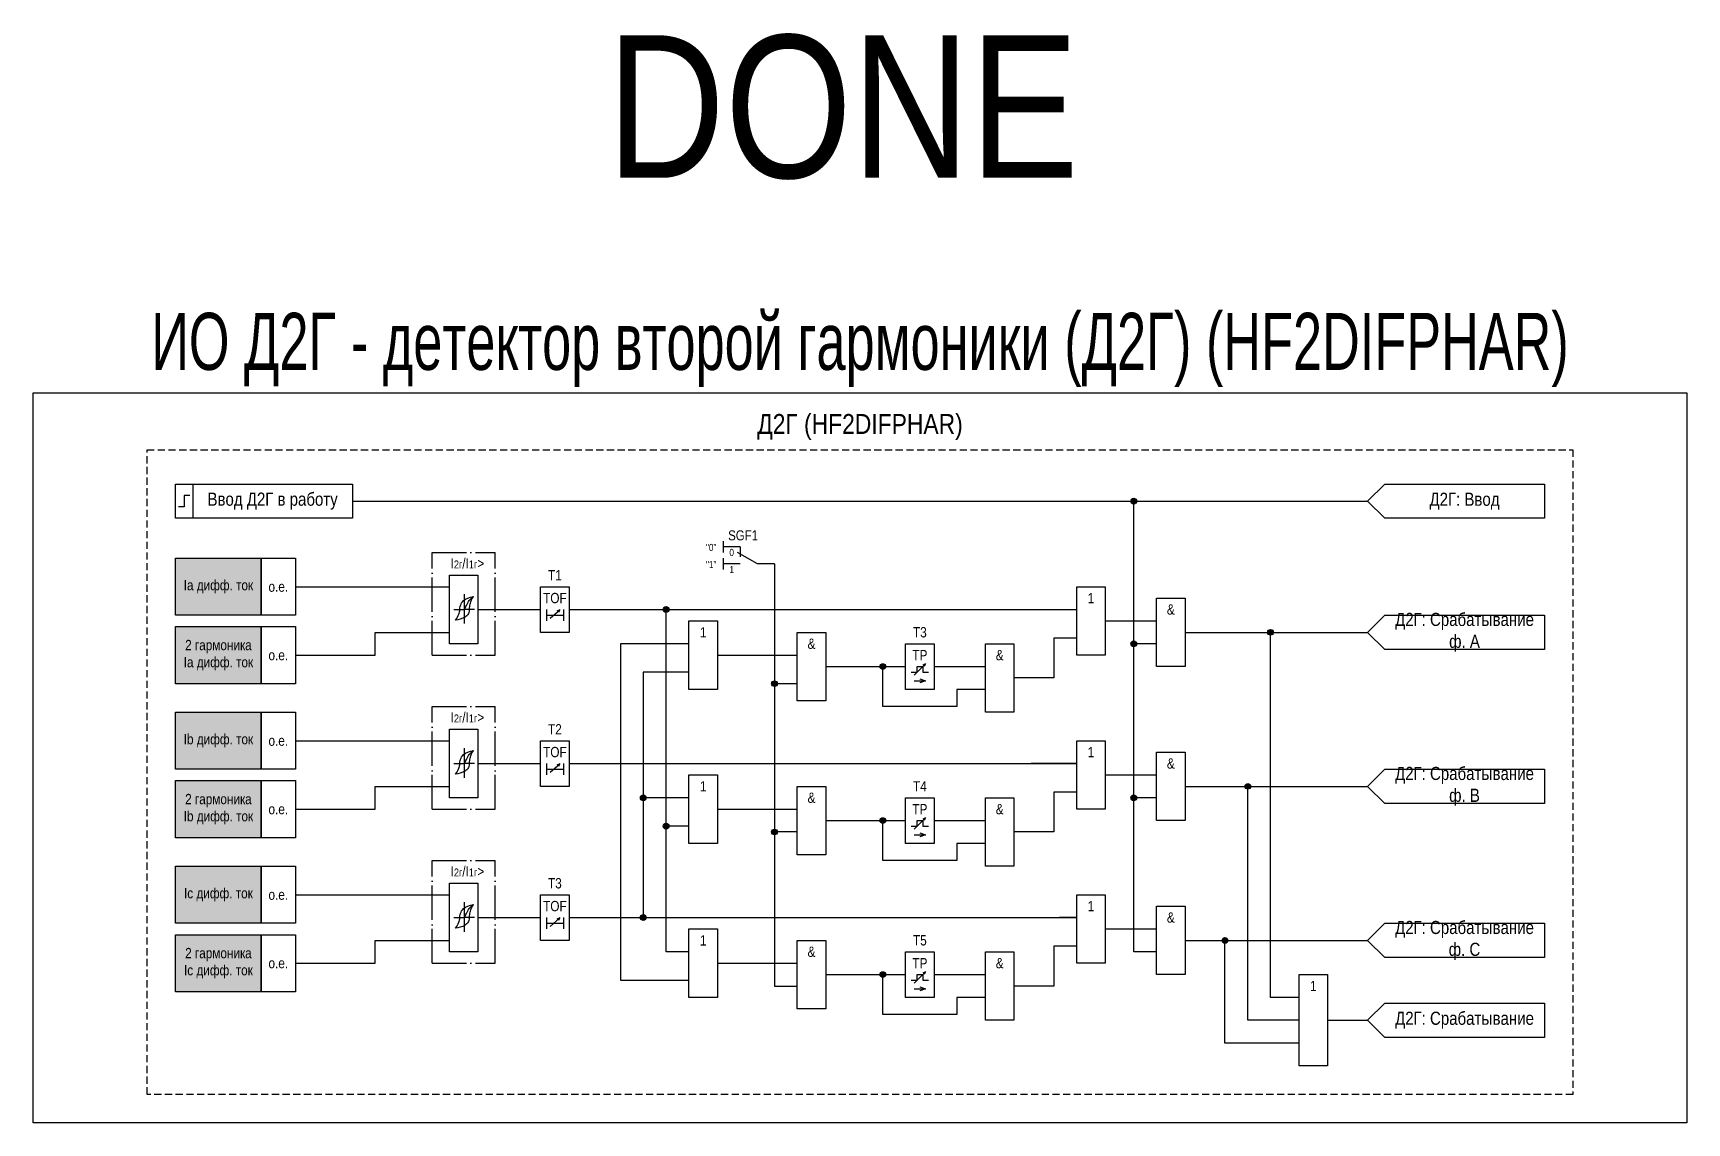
# Model space of a CAD drawing. Header units: millimetres. Extents: x 0 to 2482, y -317 to 171.
# Drawn here: x 985 to 1275, y -28 to 163.1 of the extents above; entities that cross this region are included whole.
import ezdxf
from ezdxf.enums import TextEntityAlignment as Align

# ---------------------------------------------------------------- set-up
doc = ezdxf.new("R2010")
doc.units = ezdxf.units.MM
doc.linetypes.add('ACAD_ISO04W100', pattern=[30, 24, -3, 0, -3])
doc.linetypes.add('штриховая2', pattern=[0.375, 0.25, -0.125])
doc.layers.add('Основная', color=7, linetype='Continuous')
doc.styles.add('1.8_Gost_RD', font='ARIALN.TTF', dxfattribs={"height": 1.8})
doc.styles.add('2.5_Gost_RD', font='ARIALN.TTF', dxfattribs={"height": 2.5})
doc.styles.add('3.5_Gost_RD', font='ARIALN.TTF', dxfattribs={"height": 3.5})
doc.styles.add('Вывод', font='ARIALN.TTF', dxfattribs={"height": 2.5})
doc.styles.add('Компонент', font='ARIALN.TTF', dxfattribs={"height": 3.5})

msp = doc.modelspace()

# ---------------------------------------------------------------- texts
at = {"color": 30, "ltscale": 100, "attachment_point": 5, "style": '3.5_Gost_RD'}
for s, insert, char_height, width in [('\\pt775;DONE', (1127, 150), 25, 250), ('{\\W0.8;\\C3;ИО Д2Г - детектор второй гармоники (Д2Г) (HF2DIFPHAR)}', (1130, 107.5), 10, 290), ('\\pt108.5;Д2Г (HF2DIFPHAR)', (1130, 94), 3.5, 250)]:
    msp.add_mtext(s, dxfattribs=dict(at, insert=insert, char_height=char_height, width=width))
at = {"ltscale": 100, "char_height": 1.8, "attachment_point": 5}
for s, insert, width, style in [('Ia дифф. ток', (1017.5, 66), 15, '1.8_Gost_RD'), ('T1', (1076.5, 68), 5, '2.5_Gost_RD'), ('о.е.', (1028, 66), 6, '1.8_Gost_RD'), ('TOF', (1076.5, 64), 5, '2.5_Gost_RD'), ('T3', (1140.5, 58), 5, '2.5_Gost_RD'), ('2 гармоника\\PIa дифф. ток', (1017.5, 54), 15, '1.8_Gost_RD'), ('о.е.', (1028, 54), 6, '1.8_Gost_RD'), ('TP', (1140.5, 54), 5, '2.5_Gost_RD'), ('T2', (1076.5, 41), 5, '2.5_Gost_RD'), ('Ib дифф. ток', (1017.5, 39), 15, '1.8_Gost_RD'), ('о.е.', (1028, 39), 6, '1.8_Gost_RD'), ('TOF', (1076.5, 37), 5, '2.5_Gost_RD'), ('2 гармоника\\PIb дифф. ток', (1017.5, 27), 15, '1.8_Gost_RD'), ('T4', (1140.5, 31), 5, '2.5_Gost_RD'), ('о.е.', (1028, 27), 6, '1.8_Gost_RD'), ('TP', (1140.5, 27), 5, '2.5_Gost_RD'), ('T3', (1076.5, 14), 5, '2.5_Gost_RD'), ('Ic дифф. ток', (1017.5, 12), 15, '1.8_Gost_RD'), ('о.е.', (1028, 12), 6, '1.8_Gost_RD'), ('TOF', (1076.5, 10), 5, '2.5_Gost_RD'), ('T5', (1140.5, 4), 5, '2.5_Gost_RD'), ('2 гармоника\\PIc дифф. ток', (1017.5, 0), 15, '1.8_Gost_RD'), ('о.е.', (1028, 0), 6, '1.8_Gost_RD'), ('TP', (1140.5, 0), 5, '2.5_Gost_RD')]:
    msp.add_mtext(s, dxfattribs=dict(at, insert=insert, width=width, style=style))
at = {"layer": 'Основная', "color": 0, "ltscale": 100, "char_height": 2.3, "width": 28, "attachment_point": 5, "style": '2.5_Gost_RD'}
for s, insert in [('{\\C256;Ввод Д2Г в работу}', (1027, 81)), ('{\\C256;Д2Г: Срабатывание\\Pф. A}', (1236, 58)), ('{\\C256;Д2Г: Срабатывание\\Pф. B}', (1236, 31)), ('{\\C256;Д2Г: Срабатывание\\Pф. C}', (1236, 4)), ('{\\C256;Д2Г: Срабатывание}', (1236, -10))]:
    msp.add_mtext(s, dxfattribs=dict(at, insert=insert))
at = {"layer": 'Основная', "ltscale": 100, "attachment_point": 5, "style": '2.5_Gost_RD'}
for s, insert, char_height, width in [('Д2Г: Ввод', (1236, 81), 2.3, 28), ('1', (1170.5, 64), 1.8, 5), ('&', (1184.5, 62), 1.8, 5), ('1', (1102.5, 58), 1.8, 5), ('&', (1121.5, 56), 1.8, 5), ('&', (1154.5, 54), 1.8, 5), ('1', (1170.5, 37), 1.8, 5), ('&', (1184.5, 35), 1.8, 5), ('1', (1102.5, 31), 1.8, 5), ('&', (1121.5, 29), 1.8, 5), ('&', (1154.5, 27), 1.8, 5), ('1', (1170.5, 10), 1.8, 5), ('&', (1184.5, 8), 1.8, 5), ('1', (1102.5, 4), 1.8, 5), ('&', (1121.5, 2), 1.8, 5), ('&', (1154.5, 0), 1.8, 5), ('1', (1209.5, -4), 1.8, 5)]:
    msp.add_mtext(s, dxfattribs=dict(at, insert=insert, char_height=char_height, width=width))
at = {"layer": 'Основная', "ltscale": 100, "char_height": 1.25, "attachment_point": 1, "style": '3.5_Gost_RD'}
for s, insert in [('"0"', (1103, 73.5)), ('"1"', (1103, 70.5))]:
    msp.add_mtext_dynamic_manual_height_columns(s, width=2, gutter_width=17.5, heights=[0], dxfattribs=dict(at, insert=insert))
at = {"layer": 'Основная', "color": 7, "ltscale": 100, "char_height": 1.8, "attachment_point": 1, "style": '1.8_Gost_RD'}
for insert in [(1059, 71), (1059, 44), (1059, 17)]:
    msp.add_mtext_dynamic_manual_height_columns('\\pi-0.78314;I{\\H0.77778x;2г\\H1.2857x;/I\\H0.77778x;1г\\H1.2857x;>}', width=4, gutter_width=17.5, heights=[0], dxfattribs=dict(at, insert=insert))

# ---------------------------------------------------------------- blocks, each defined once
blk = doc.blocks.new('*U898')
at = {"layer": 'Основная', "linetype": 'ACAD_ISO04W100', "ltscale": 0.25}
for p, q in [((0, 0), (11, 0)), ((0, -18), (0, 0)), ((11, -18), (11, 0)), ((0, -18), (11, -18))]:
    blk.add_line(p, q, dxfattribs=at)
at = {"layer": 'Основная', "style": 'Компонент'}
blk.add_attdef('ОУ', text='', height=3.5, dxfattribs=at).set_placement((11, 0), align=Align.MIDDLE_CENTER)
blk = doc.blocks.new('Точка')
at = {"ltscale": 100}
h = blk.add_hatch(color=256, dxfattribs=at)
h.dxf.hatch_style = 1
edge = h.paths.add_edge_path()
edge.add_arc((0, 0), 0.5, 0, 360)
blk.add_circle((0, 0), 0.5, dxfattribs=at)
blk = doc.blocks.new('*U958')
at = {"layer": 'Основная', "ltscale": 0.35}
blk.add_line((6, 6), (6, 2.5), dxfattribs=at)
at = {"layer": 'Основная', "color": 0}
blk.add_line((0, 0), (7, 4), dxfattribs=at)
blk = doc.blocks.new('*U1016')
at = {"layer": 'Основная', "color": 0}
for p, q in [((-3, 6), (-9, 6)), ((-3, 0), (-9, 0)), ((9, 0), (3, 0))]:
    blk.add_line(p, q, dxfattribs=at)
at = {"layer": 'Основная', "ltscale": 0.25, "xscale": -1}
blk.add_blockref('*U958', (3, 0), dxfattribs=at)
at = {"layer": 'Основная'}
for tag, height, style, p in [('ОУ', 3.5, 'Компонент', (-2, 10)), ('В1', 2.5, 'Вывод', (-13, 6)), ('В2', 2.5, 'Вывод', (-6, 4)), ('В3', 2.5, 'Вывод', (-6, -2))]:
    blk.add_attdef(tag, text='', height=height, dxfattribs=dict(at, style=style)).set_placement(p, align=Align.MIDDLE_CENTER)

# ---------------------------------------------------------------- hatches: boundary and pattern name
at = {"ltscale": 100, "true_color": 0xf7941d}
h = msp.add_hatch(color=30, dxfattribs=at)
h.dxf.hatch_style = 1
h.paths.add_polyline_path([(1010, 71), (1025, 71), (1025, 61), (1010, 61)])
h = msp.add_hatch(color=30, dxfattribs=at)
h.dxf.hatch_style = 1
h.paths.add_polyline_path([(1010, 59), (1025, 59), (1025, 49), (1010, 49)])
h = msp.add_hatch(color=30, dxfattribs=at)
h.dxf.hatch_style = 1
h.paths.add_polyline_path([(1010, 44), (1025, 44), (1025, 34), (1010, 34)])
h = msp.add_hatch(color=30, dxfattribs=at)
h.dxf.hatch_style = 1
h.paths.add_polyline_path([(1010, 32), (1025, 32), (1025, 22), (1010, 22)])
h = msp.add_hatch(color=30, dxfattribs=at)
h.dxf.hatch_style = 1
h.paths.add_polyline_path([(1010, 17), (1025, 17), (1025, 7), (1010, 7)])
h = msp.add_hatch(color=30, dxfattribs=at)
h.dxf.hatch_style = 1
h.paths.add_polyline_path([(1010, 5), (1025, 5), (1025, -5), (1010, -5)])

# ---------------------------------------------------------------- linework, layer by layer
at = {"color": 7, "ltscale": 100}
for p, q in [((1075.7, 60.46), (1077.37, 61.95)), ((1077.37, 61.95), (1076.85, 61.73)), ((1077.37, 61.95), (1077.11, 61.48)), ((1075.7, 33.46), (1077.37, 34.95)), ((1077.37, 34.95), (1076.85, 34.73)), ((1077.37, 34.95), (1077.11, 34.48)), ((1075.7, 6.46), (1077.37, 7.95)), ((1077.37, 7.95), (1076.85, 7.73)), ((1077.37, 7.95), (1077.11, 7.48))]:
    msp.add_line(p, q, dxfattribs=at)
at = {"ltscale": 100}
for p, q in [((1173, 60), (1182, 60)), ((1139.5, 50.5), (1141.5, 52.5)), ((1141.5, 52.5), (1140.99, 52.25)), ((1141.5, 52.5), (1141.26, 52.02)), ((1139.5, 49.5), (1141.5, 49.5)), ((1143, 52), (1152, 52)), ((1173, 33), (1182, 33)), ((1139.5, 23.5), (1141.5, 25.5)), ((1141.5, 25.5), (1140.99, 25.25)), ((1141.5, 25.5), (1141.26, 25.02)), ((1143, 25), (1152, 25)), ((1139.5, 22.5), (1141.5, 22.5)), ((1173, 6), (1182, 6)), ((1139.5, -3.5), (1141.5, -1.5)), ((1141.5, -1.5), (1140.99, -1.75)), ((1141.5, -1.5), (1141.26, -1.98)), ((1143, -2), (1152, -2)), ((1139.5, -4.5), (1141.5, -4.5))]:
    msp.add_line(p, q, dxfattribs=at)
at = {"color": 3, "ltscale": 100}
msp.add_lwpolyline([(985, 100), (1275, 100), (1275, -28), (985, -28)], close=True, dxfattribs=at)
at = {"ltscale": 100}
for points in [[(1041, 81), (1219, 81)], [(1182, 56), (1178, 56), (1178, 81)], [(1115, 70), (1115, 70), (1115, -4), (1119, -4)], [(1075, 62), (1075, 60)], [(1075, 61), (1078, 61)], [(1078, 62), (1078, 60)], [(1079, 62), (1168, 62)], [(1100, 2), (1096, 2), (1096, 62)], [(1031, 54), (1045, 54), (1045, 58), (1058, 58)], [(1100, 56), (1088, 56), (1088, -3), (1100, -3)], [(1168, 57), (1164, 57), (1164, 50), (1157, 50)], [(1182, 29), (1178, 29), (1178, 56)], [(1187, 58), (1219, 58)], [(1207, -6), (1202, -6), (1202, 58)], [(1105, 54), (1119, 54)], [(1100, 51), (1092, 51), (1092, 8)], [(1124, 52), (1138, 52)], [(1152, 48), (1147, 48), (1147, 45), (1134, 45), (1134, 52)], [(1140.5, 49.83), (1141.5, 49.5), (1140.5, 49.17)], [(1119, 49), (1115, 49)], [(1075, 35), (1075, 33)], [(1078, 35), (1078, 33)], [(1079, 35), (1168, 35)], [(1168, 35), (1160, 35)], [(1075, 34), (1078, 34)], [(1031, 27), (1045, 27), (1045, 31), (1058, 31)], [(1168, 30), (1164, 30), (1164, 23), (1157, 23)], [(1168, 30), (1164, 30)], [(1187, 31), (1219, 31)], [(1207, -10), (1198, -10), (1198, 31)], [(1100, 29), (1092, 29)], [(1105, 27), (1119, 27)], [(1182, 2), (1178, 2), (1178, 29)], [(1100, 24), (1096, 24)], [(1124, 25), (1138, 25)], [(1152, 21), (1147, 21), (1147, 18), (1134, 18), (1134, 25)], [(1119, 23), (1115, 23)], [(1140.5, 22.83), (1141.5, 22.5), (1140.5, 22.17)], [(1075, 8), (1075, 6)], [(1075, 7), (1078, 7)], [(1078, 8), (1078, 6)], [(1079, 8), (1168, 8)], [(1168, 8), (1165, 8)], [(1031, 0), (1045, 0), (1045, 4), (1058, 4)], [(1168, 3), (1164, 3), (1164, -4), (1157, -4)], [(1187, 4), (1219, 4)], [(1207, -14), (1194, -14), (1194, 4)], [(1100, 2), (1097, 2)], [(1105, 0), (1119, 0)], [(1124, -2), (1138, -2)], [(1152, -6), (1147, -6), (1147, -9), (1134, -9), (1134, -2)], [(1140.5, -4.17), (1141.5, -4.5), (1140.5, -4.83)], [(1212, -10), (1219, -10)]]:
    msp.add_lwpolyline(points, dxfattribs=at)
for points in [[(1010, 71), (1025, 71), (1025, 61), (1010, 61)], [(1025, 71), (1031, 71), (1031, 61), (1025, 61)], [(1074, 66), (1079, 66), (1079, 58), (1074, 58)], [(1010, 59), (1025, 59), (1025, 49), (1010, 49)], [(1025, 59), (1031, 59), (1031, 49), (1025, 49)], [(1138, 56), (1143, 56), (1143, 48), (1138, 48)], [(1010, 44), (1025, 44), (1025, 34), (1010, 34)], [(1025, 44), (1031, 44), (1031, 34), (1025, 34)], [(1074, 39), (1079, 39), (1079, 31), (1074, 31)], [(1010, 32), (1025, 32), (1025, 22), (1010, 22)], [(1025, 32), (1031, 32), (1031, 22), (1025, 22)], [(1138, 29), (1143, 29), (1143, 21), (1138, 21)], [(1010, 17), (1025, 17), (1025, 7), (1010, 7)], [(1025, 17), (1031, 17), (1031, 7), (1025, 7)], [(1074, 12), (1079, 12), (1079, 4), (1074, 4)], [(1010, 5), (1025, 5), (1025, -5), (1010, -5)], [(1025, 5), (1031, 5), (1031, -5), (1025, -5)], [(1138, 2), (1143, 2), (1143, -6), (1138, -6)], [(1207, -2), (1212, -2), (1212, -18), (1207, -18)]]:
    msp.add_lwpolyline(points, close=True, dxfattribs=at)
at = {"color": 7, "ltscale": 100}
for points in [[(1139, 51), (1140, 51), (1140, 52), (1141, 52), (1141, 51), (1142, 51)], [(1139, 24), (1140, 24), (1140, 25), (1141, 25), (1141, 24), (1142, 24)], [(1139, -3), (1140, -3), (1140, -2), (1141, -2), (1141, -3), (1142, -3)]]:
    msp.add_lwpolyline(points, dxfattribs=at)
at = {"layer": 'Основная', "ltscale": 100}
for p, q in [((1106, 74), (1106, 72)), ((1106, 71), (1106, 69)), ((1058, 66.5), (1058, 68)), ((1058, 68), (1063, 68)), ((1058, 59), (1058, 67)), ((1063, 68), (1063, 62)), ((1063, 62), (1074, 62)), ((1063, 62), (1063, 56)), ((1058, 56), (1058, 59)), ((1063, 56), (1058, 56)), ((1058, 39.5), (1058, 41)), ((1058, 41), (1063, 41)), ((1063, 41), (1063, 35)), ((1058, 32), (1058, 40)), ((1063, 35), (1074, 35)), ((1063, 35), (1063, 29)), ((1058, 29), (1058, 32)), ((1063, 29), (1058, 29)), ((1058, 12.5), (1058, 14)), ((1058, 14), (1063, 14)), ((1058, 5), (1058, 13)), ((1063, 14), (1063, 8)), ((1063, 8), (1074, 8)), ((1063, 8), (1063, 2)), ((1058, 2), (1058, 5)), ((1063, 2), (1058, 2))]:
    msp.add_line(p, q, dxfattribs=at)
at = {"layer": 'Основная', "color": 7, "ltscale": 100}
for p, q in [((1031, 66), (1058, 66)), ((1058.79, 62), (1060.6, 62)), ((1062.42, 62), (1060.6, 62)), ((1031, 39), (1058, 39)), ((1058.79, 35), (1060.6, 35)), ((1062.42, 35), (1060.6, 35)), ((1031, 12), (1058, 12)), ((1058.79, 8), (1060.6, 8)), ((1062.42, 8), (1060.6, 8))]:
    msp.add_line(p, q, dxfattribs=at)
at = {"layer": 'Основная'}
for p, q in [((1060.6, 64.72), (1060.6, 59.52)), ((1060.6, 37.72), (1060.6, 32.52)), ((1060.6, 10.72), (1060.6, 5.52))]:
    msp.add_line(p, q, dxfattribs=at)
at = {"layer": 'Основная', "linetype": 'штриховая2', "ltscale": 5}
msp.add_lwpolyline([(1005, 90), (1255, 90), (1255, -23), (1005, -23)], close=True, dxfattribs=at)
at = {"layer": 'Основная', "ltscale": 100}
for points in [[(1010, 84), (1013, 84), (1013, 78), (1010, 78)], [(1010, 84), (1041, 84), (1041, 78), (1010, 78)], [(1250, 84), (1250, 78), (1222, 78), (1219, 81), (1222, 84)], [(1168, 66), (1173, 66), (1173, 54), (1168, 54)], [(1182, 64), (1187, 64), (1187, 52), (1182, 52)], [(1250, 61), (1250, 55), (1222, 55), (1219, 58), (1222, 61)], [(1100, 60), (1105, 60), (1105, 48), (1100, 48)], [(1119, 58), (1124, 58), (1124, 46), (1119, 46)], [(1152, 56), (1157, 56), (1157, 44), (1152, 44)], [(1168, 39), (1173, 39), (1173, 27), (1168, 27)], [(1182, 37), (1187, 37), (1187, 25), (1182, 25)], [(1100, 33), (1105, 33), (1105, 21), (1100, 21)], [(1250, 34), (1250, 28), (1222, 28), (1219, 31), (1222, 34)], [(1119, 31), (1124, 31), (1124, 19), (1119, 19)], [(1152, 29), (1157, 29), (1157, 17), (1152, 17)], [(1168, 12), (1173, 12), (1173, 0), (1168, 0)], [(1182, 10), (1187, 10), (1187, -2), (1182, -2)], [(1100, 6), (1105, 6), (1105, -6), (1100, -6)], [(1250, 7), (1250, 1), (1222, 1), (1219, 4), (1222, 7)], [(1119, 4), (1124, 4), (1124, -8), (1119, -8)], [(1152, 2), (1157, 2), (1157, -10), (1152, -10)], [(1250, -7), (1250, -13), (1222, -13), (1219, -10), (1222, -7)]]:
    msp.add_lwpolyline(points, close=True, dxfattribs=at)
at = {"layer": 'Основная', "lineweight": 30, "ltscale": 100}
msp.add_lwpolyline([(1012.5, 82), (1011.5, 82), (1011.5, 80), (1010.5, 80)], dxfattribs=at)
at = {"layer": 'Основная'}
for points in [[(1059.8, 61.92), (1059.95, 62.71), (1060.44, 63.54), (1062.2, 64.26)], [(1060.6, 62), (1061, 62.72), (1061.47, 63.6), (1062.2, 64.26)], [(1061.48, 61.92), (1061.6, 62.71), (1061.81, 63.54), (1062.2, 64.26)], [(1059.8, 61.92), (1059.6, 61.13), (1059, 60.12)], [(1061.48, 61.92), (1061.25, 61.13), (1060.76, 60.67), (1059, 60.12)], [(1059.8, 34.92), (1059.6, 34.13), (1059, 33.12)], [(1061.48, 34.92), (1061.25, 34.13), (1060.76, 33.67), (1059, 33.12)], [(1059.8, 34.92), (1059.95, 35.71), (1060.44, 36.54), (1062.2, 37.26)], [(1060.6, 35), (1061, 35.72), (1061.47, 36.6), (1062.2, 37.26)], [(1061.48, 34.92), (1061.6, 35.71), (1061.81, 36.54), (1062.2, 37.26)], [(1059.8, 7.92), (1059.95, 8.71), (1060.44, 9.54), (1062.2, 10.26)], [(1060.6, 8), (1061, 8.72), (1061.47, 9.6), (1062.2, 10.26)], [(1061.48, 7.92), (1061.6, 8.71), (1061.81, 9.54), (1062.2, 10.26)], [(1059.8, 7.92), (1059.6, 7.13), (1059, 6.12)], [(1061.48, 7.92), (1061.25, 7.13), (1060.76, 6.67), (1059, 6.12)]]:
    msp.add_spline(points, degree=3, dxfattribs=at)

# ---------------------------------------------------------------- block references
at = {"layer": 'Основная', "ltscale": 100}
for p in [(1178, 81), (1096, 62), (1202, 58), (1178, 56), (1134, 52), (1115, 49), (1092, 29), (1178, 29), (1198, 31), (1096, 24), (1115, 23), (1134, 25), (1092, 8), (1194, 4), (1134, -2)]:
    msp.add_blockref('Точка', p, dxfattribs=at)
at = {"layer": 'Основная', "ltscale": 0.25}
ref = msp.add_blockref('*U1016', (1110.5, 70), dxfattribs=dict(at, xscale=0.5, yscale=0.5, zscale=0.5))
ref.add_attrib('ОУ', 'SGF1', dxfattribs={"height": 1.75, "style": 'Компонент'}).set_placement((1109.5, 75), align=Align.MIDDLE_CENTER)
ref.add_attrib('В2', '0', dxfattribs={"height": 1.25, "style": 'Вывод'}).set_placement((1107.5, 72), align=Align.MIDDLE_CENTER)
ref.add_attrib('В3', '1', dxfattribs={"height": 1.25, "style": 'Вывод'}).set_placement((1107.5, 69), align=Align.MIDDLE_CENTER)
for p in [(1055, 72), (1055, 45), (1055, 18)]:
    msp.add_blockref('*U898', p, dxfattribs=at)

msp.set_redraw_order([(e.dxf.handle, doc.entitydb.next_handle()) for e in msp.query("TEXT MTEXT ATTDEF DIMENSION ARC_DIMENSION")])  # texts and dimensions are drawn at this point

doc.saveas('drawing.dxf')
